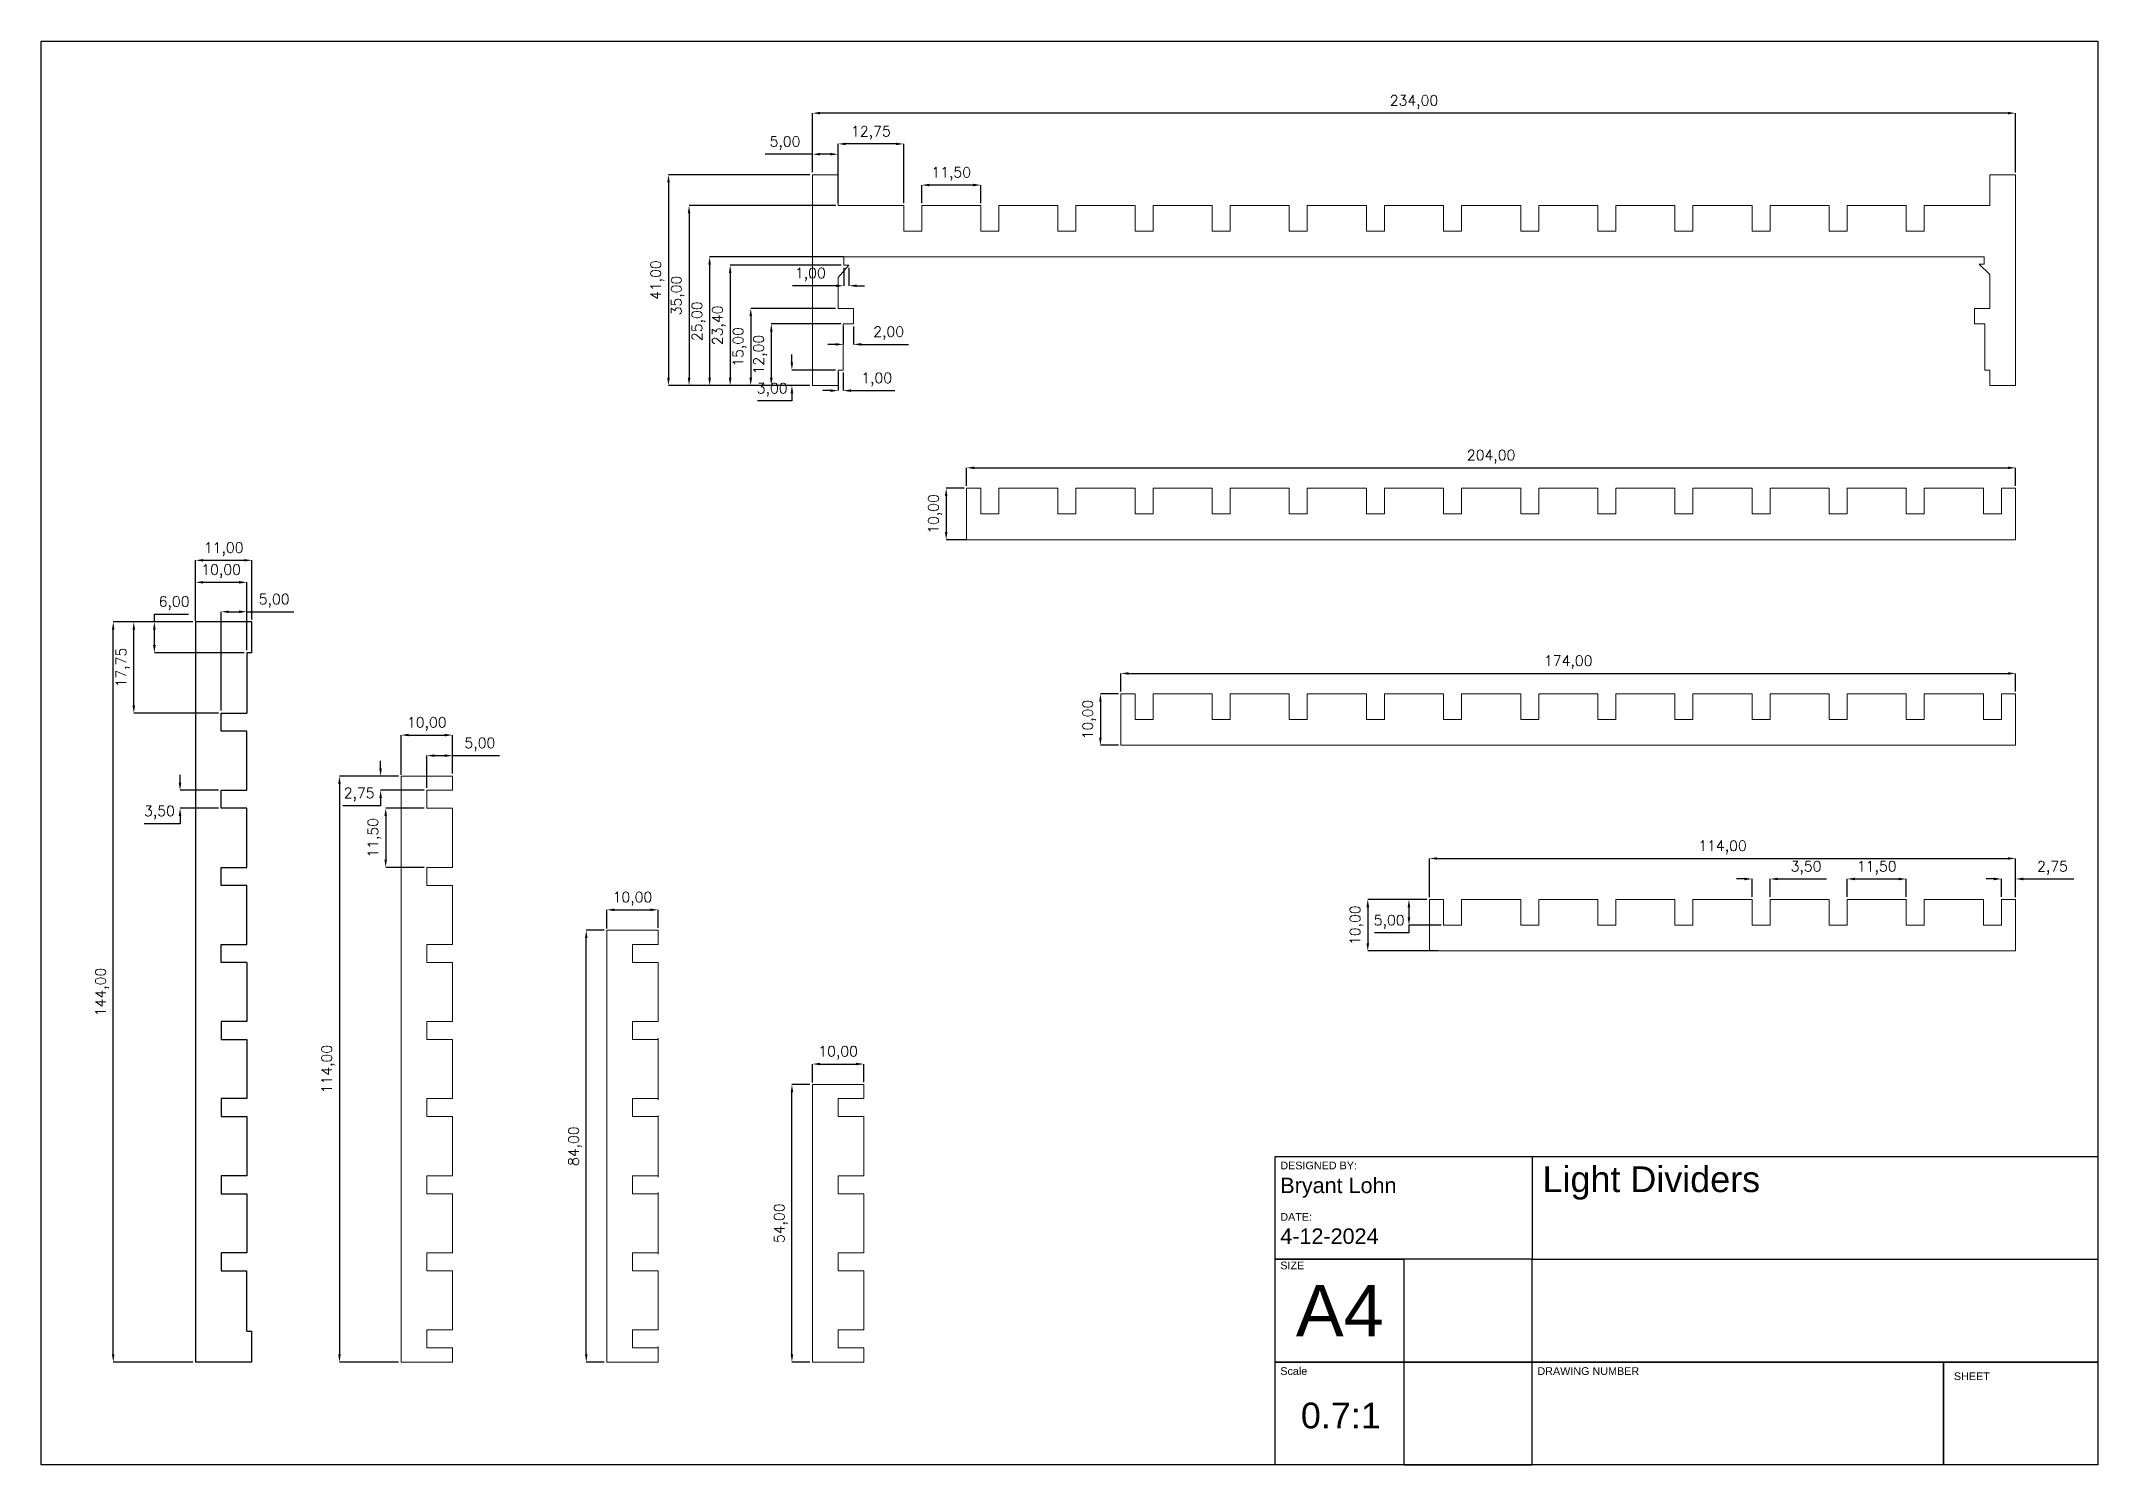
# Paper-space layout 'A3_Divider' of a CAD drawing. Header units: millimetres. Extents: x 10 to 410, y 10 to 287.
import ezdxf

# ---------------------------------------------------------------- set-up
doc = ezdxf.new("R2010")
doc.units = ezdxf.units.MM
doc.layers.add('DIMENSION', color=3, linetype='Continuous', lineweight=25)
doc.layers.add('Divider', color=1, linetype='Continuous')
doc.styles.get("Standard").update_dxf_attribs({"font": 'txt.shx'})
doc.dimstyles.get("Standard").update_dxf_attribs({"dimscale": 100, "dimtxt": 2, "dimasz": 1.5, "dimexe": 0, "dimexo": 0.5, "dimgap": 1, "dimtad": 1, "dimtoh": 1, "dimzin": 0, "dimtxsty": 'Standard', "dimcen": 1.5, "dimadec": 0, "dimazin": 0, "dimtfac": 1, "dimtdec": 4, "dimtofl": 0, "dimtmove": 0, "dimatfit": 3, "dimfxl": 1, "dimtolj": 1, "dimtzin": 0, "dimarcsym": 0})

psp = doc.layouts.new('A3_Divider')

# ---------------------------------------------------------------- texts
at = {"attachment_point": 1}
for s, insert, char_height, width in [('\\pxql;{\\H0.6x;\\fArial|b0|i0|c0|p34;DESIGNED BY:}', (251, 69), 2.5, 47), ('{\\H1.6667x;\\fArial|b0|i0|c0|p34;Light Dividers}', (302, 68.0801), 3, 107), ('{\\H1.2x;\\fArial|b0|i0|c0|p34;Bryant Lohn}', (251, 65.879), 2.5, 47), ('{\\H1.2x;\\fArial|b0|i0|c0|p34;4-12-2024}', (251, 56), 2.5, 38), ('{\\fArial|b0|i0|c0|p34;DATE:\\P}', (251, 59), 1.5, 11), ('{\\fArial|b0|i0|c0|p34;SIZE}', (251, 49.551), 1.5, 12), ('{\\fArial|b0|i0|c0|p34;A4}', (254.017, 45), 10, 16), ('{\\fArial|b0|i0|c0|p34;Scale}', (251, 29), 1.5, 21), ('{\\fArial|b0|i0|c0|p34;DRAWING NUMBER}', (301, 29), 1.5, 77), ('{\\fArial|b0|i0|c0|p34;SHEET}', (382, 28), 1.5, 25), ('{\\H2x;\\fArial|b0|i0|c0|p34;0.7:1}', (255, 22.105), 2.5, 23)]:
    psp.add_mtext(s, dxfattribs=dict(at, insert=insert, char_height=char_height, width=width))

# ---------------------------------------------------------------- blocks, each defined once
blk = doc.blocks.new('ff')
at = {"layer": 'Divider'}
for p, q in [((209.16, 115.22), (65.16, 115.22)), ((65.16, 104.22), (65.16, 115.22)), ((209.16, 104.22), (209.16, 115.22)), ((86.41, 110.22), (82.91, 110.22)), ((82.91, 110.22), (82.91, 105.22)), ((86.41, 105.22), (86.41, 110.22)), ((101.41, 110.22), (97.91, 110.22)), ((97.91, 110.22), (97.91, 105.22)), ((101.41, 105.22), (101.41, 110.22)), ((116.41, 110.22), (112.91, 110.22)), ((112.91, 110.22), (112.91, 105.22)), ((116.41, 105.22), (116.41, 110.22)), ((131.41, 110.22), (127.91, 110.22)), ((127.91, 110.22), (127.91, 105.22)), ((131.41, 105.22), (131.41, 110.22)), ((142.91, 105.22), (142.91, 110.22)), ((142.91, 110.22), (146.41, 110.22)), ((146.41, 110.22), (146.41, 105.22)), ((157.91, 105.22), (157.91, 110.22)), ((157.91, 110.22), (161.41, 110.22)), ((161.41, 110.22), (161.41, 105.22)), ((172.91, 105.22), (172.91, 110.22)), ((172.91, 110.22), (176.41, 110.22)), ((176.41, 110.22), (176.41, 105.22)), ((187.91, 105.22), (187.91, 110.22)), ((187.91, 110.22), (191.41, 110.22)), ((191.41, 110.22), (191.41, 105.22)), ((65.16, 104.22), (71.16, 104.22)), ((71.16, 105.22), (71.16, 104.22)), ((71.16, 105.22), (82.91, 105.22)), ((97.91, 105.22), (86.41, 105.22)), ((112.91, 105.22), (101.41, 105.22)), ((127.91, 105.22), (116.41, 105.22)), ((142.91, 105.22), (131.41, 105.22)), ((146.41, 105.22), (157.91, 105.22)), ((161.41, 105.22), (172.91, 105.22)), ((176.41, 105.22), (187.91, 105.22)), ((203.16, 105.22), (191.41, 105.22)), ((203.16, 104.22), (203.16, 105.22)), ((203.16, 104.22), (209.16, 104.22))]:
    blk.add_line(p, q, dxfattribs=at)
blk = doc.blocks.new('*D112')
at = {"layer": 'Defpoints', "color": 0}
for p in [(32.02, 174), (40.02, 174), (50, 168)]:
    blk.add_point(p, dxfattribs=at)
at = {"layer": 'DIMENSION', "color": 0, "lineweight": -2}
for p, q in [((32.02, 175.5), (38.69, 175.5)), ((32.02, 174), (32.02, 175.5)), ((39.52, 174), (32.02, 174)), ((32.02, 169.5), (32.02, 172.5)), ((49.5, 168), (32.02, 168))]:
    blk.add_line(p, q, dxfattribs=at)
at = {"layer": 'DIMENSION', "color": 0}
for points in [[(32.27, 172.5), (31.77, 172.5), (32.02, 174)], [(31.77, 169.5), (32.27, 169.5), (32.02, 168)]]:
    blk.add_solid(points, dxfattribs=at)
at = {"layer": 'DIMENSION', "color": 0, "insert": (35.86, 177.67), "char_height": 2, "attachment_point": 5}
blk.add_mtext('\\A1;6,00', dxfattribs=at)
blk = doc.blocks.new('*D117')
at = {"layer": 'Defpoints', "color": 0}
for p in [(28.02, 174), (40.02, 174), (45.01, 156.25)]:
    blk.add_point(p, dxfattribs=at)
at = {"layer": 'DIMENSION', "color": 0, "lineweight": -2}
for p, q in [((39.52, 174), (28.02, 174)), ((28.02, 157.75), (28.02, 172.5)), ((44.51, 156.25), (28.02, 156.25))]:
    blk.add_line(p, q, dxfattribs=at)
at = {"layer": 'DIMENSION', "color": 0}
for points in [[(28.27, 172.5), (27.77, 172.5), (28.02, 174)], [(27.77, 157.75), (28.27, 157.75), (28.02, 156.25)]]:
    blk.add_solid(points, dxfattribs=at)
at = {"layer": 'DIMENSION', "color": 0, "insert": (25.86, 165.12), "char_height": 2, "attachment_point": 5, "rotation": 90}
blk.add_mtext('\\A1;17,75', dxfattribs=at)
blk = doc.blocks.new('*D131')
at = {"layer": 'Defpoints', "color": 0}
for p in [(24.02, 174), (40.02, 174), (40.02, 30)]:
    blk.add_point(p, dxfattribs=at)
at = {"layer": 'DIMENSION', "color": 0, "lineweight": -2}
for p, q in [((39.52, 174), (24.02, 174)), ((24.02, 31.5), (24.02, 172.5)), ((39.52, 30), (24.02, 30))]:
    blk.add_line(p, q, dxfattribs=at)
at = {"layer": 'DIMENSION', "color": 0}
for points in [[(24.27, 172.5), (23.77, 172.5), (24.02, 174)], [(23.77, 31.5), (24.27, 31.5), (24.02, 30)]]:
    blk.add_solid(points, dxfattribs=at)
at = {"layer": 'DIMENSION', "color": 0, "insert": (21.86, 102), "char_height": 2, "attachment_point": 5, "rotation": 90}
blk.add_mtext('\\A1;144,00', dxfattribs=at)
blk = doc.blocks.new('*D132')
at = {"layer": 'Defpoints', "color": 0}
for p in [(45.01, 141.25), (37.01, 137.75), (45.01, 137.75)]:
    blk.add_point(p, dxfattribs=at)
at = {"layer": 'DIMENSION', "color": 0, "lineweight": -2}
for p, q in [((37.01, 142.75), (37.01, 144.25)), ((44.51, 141.25), (37.01, 141.25)), ((44.51, 137.75), (37.01, 137.75)), ((37.01, 136.25), (37.01, 134.75)), ((37.01, 134.75), (30.01, 134.75))]:
    blk.add_line(p, q, dxfattribs=at)
at = {"layer": 'DIMENSION', "color": 0}
for points in [[(36.76, 142.75), (37.26, 142.75), (37.01, 141.25)], [(37.26, 136.25), (36.76, 136.25), (37.01, 137.75)]]:
    blk.add_solid(points, dxfattribs=at)
at = {"layer": 'DIMENSION', "color": 0, "insert": (33.01, 136.92), "char_height": 2, "attachment_point": 5}
blk.add_mtext('\\A1;3,50', dxfattribs=at)
blk = doc.blocks.new('*D135')
at = {"layer": 'Defpoints', "color": 0}
for p in [(50, 175.98), (50, 167.98), (45, 156.24)]:
    blk.add_point(p, dxfattribs=at)
at = {"layer": 'DIMENSION', "color": 0, "lineweight": -2}
for p, q in [((45, 156.74), (45, 175.98)), ((46.5, 175.98), (48.5, 175.98)), ((50, 168.48), (50, 175.98)), ((50, 175.98), (59.17, 175.98))]:
    blk.add_line(p, q, dxfattribs=at)
at = {"layer": 'DIMENSION', "color": 0}
for points in [[(46.5, 176.23), (46.5, 175.73), (45, 175.98)], [(48.5, 175.73), (48.5, 176.23), (50, 175.98)]]:
    blk.add_solid(points, dxfattribs=at)
at = {"layer": 'DIMENSION', "color": 0, "insert": (55.33, 178.14), "char_height": 2, "attachment_point": 5}
blk.add_mtext('\\A1;5,00', dxfattribs=at)
blk = doc.blocks.new('*D136')
at = {"layer": 'Defpoints', "color": 0}
for p in [(50, 181.71), (40, 173.71), (50, 167.98)]:
    blk.add_point(p, dxfattribs=at)
at = {"layer": 'DIMENSION', "color": 0, "lineweight": -2}
for p, q in [((40, 174.21), (40, 181.71)), ((41.5, 181.71), (48.5, 181.71)), ((50, 168.48), (50, 181.71))]:
    blk.add_line(p, q, dxfattribs=at)
at = {"layer": 'DIMENSION', "color": 0}
for points in [[(41.5, 181.96), (41.5, 181.46), (40, 181.71)], [(48.5, 181.46), (48.5, 181.96), (50, 181.71)]]:
    blk.add_solid(points, dxfattribs=at)
at = {"layer": 'DIMENSION', "color": 0, "insert": (45, 183.88), "char_height": 2, "attachment_point": 5}
blk.add_mtext('\\A1;10,00', dxfattribs=at)
blk = doc.blocks.new('*D137')
at = {"layer": 'Defpoints', "color": 0}
for p in [(51, 185.99), (40, 173.71), (51, 173.99)]:
    blk.add_point(p, dxfattribs=at)
at = {"layer": 'DIMENSION', "color": 0, "lineweight": -2}
for p, q in [((40, 174.21), (40, 185.99)), ((41.5, 185.99), (49.5, 185.99)), ((51, 174.49), (51, 185.99))]:
    blk.add_line(p, q, dxfattribs=at)
at = {"layer": 'DIMENSION', "color": 0}
for points in [[(41.5, 186.24), (41.5, 185.74), (40, 185.99)], [(49.5, 185.74), (49.5, 186.24), (51, 185.99)]]:
    blk.add_solid(points, dxfattribs=at)
at = {"layer": 'DIMENSION', "color": 0, "insert": (45.5, 188.15), "char_height": 2, "attachment_point": 5}
blk.add_mtext('\\A1;11,00', dxfattribs=at)
blk = doc.blocks.new('*D138')
at = {"layer": 'Defpoints', "color": 0}
for p in [(80.02, 144), (76.02, 141.25), (85.01, 141.25)]:
    blk.add_point(p, dxfattribs=at)
at = {"layer": 'DIMENSION', "color": 0, "lineweight": -2}
for p, q in [((76.02, 145.5), (76.02, 147)), ((79.52, 144), (76.02, 144)), ((84.51, 141.25), (76.02, 141.25)), ((76.02, 138.25), (68.69, 138.25)), ((76.02, 139.75), (76.02, 138.25))]:
    blk.add_line(p, q, dxfattribs=at)
at = {"layer": 'DIMENSION', "color": 0}
for points in [[(75.77, 145.5), (76.27, 145.5), (76.02, 144)], [(76.27, 139.75), (75.77, 139.75), (76.02, 141.25)]]:
    blk.add_solid(points, dxfattribs=at)
at = {"layer": 'DIMENSION', "color": 0, "insert": (71.85, 140.42), "char_height": 2, "attachment_point": 5}
blk.add_mtext('\\A1;2,75', dxfattribs=at)
blk = doc.blocks.new('*D139')
at = {"layer": 'Defpoints', "color": 0}
for p in [(85.01, 137.75), (77.01, 126.25), (85.01, 126.25)]:
    blk.add_point(p, dxfattribs=at)
at = {"layer": 'DIMENSION', "color": 0, "lineweight": -2}
for p, q in [((84.51, 137.75), (77.01, 137.75)), ((77.01, 136.25), (77.01, 127.75)), ((84.51, 126.25), (77.01, 126.25))]:
    blk.add_line(p, q, dxfattribs=at)
at = {"layer": 'DIMENSION', "color": 0}
for points in [[(77.26, 136.25), (76.76, 136.25), (77.01, 137.75)], [(76.76, 127.75), (77.26, 127.75), (77.01, 126.25)]]:
    blk.add_solid(points, dxfattribs=at)
at = {"layer": 'DIMENSION', "color": 0, "insert": (74.84, 132), "char_height": 2, "attachment_point": 5, "rotation": 90}
blk.add_mtext('\\A1;11,50', dxfattribs=at)
blk = doc.blocks.new('*D142')
at = {"layer": 'Defpoints', "color": 0}
for p in [(80.02, 144), (68.02, 30), (80.02, 30)]:
    blk.add_point(p, dxfattribs=at)
at = {"layer": 'DIMENSION', "color": 0, "lineweight": -2}
for p, q in [((79.52, 144), (68.02, 144)), ((68.02, 142.5), (68.02, 31.5)), ((79.52, 30), (68.02, 30))]:
    blk.add_line(p, q, dxfattribs=at)
at = {"layer": 'DIMENSION', "color": 0}
for points in [[(68.27, 142.5), (67.77, 142.5), (68.02, 144)], [(67.77, 31.5), (68.27, 31.5), (68.02, 30)]]:
    blk.add_solid(points, dxfattribs=at)
at = {"layer": 'DIMENSION', "color": 0, "insert": (65.85, 87), "char_height": 2, "attachment_point": 5, "rotation": 90}
blk.add_mtext('\\A1;114,00', dxfattribs=at)
blk = doc.blocks.new('*D143')
at = {"layer": 'Defpoints', "color": 0}
for p in [(90, 151.99), (80, 143.77), (90, 143.99)]:
    blk.add_point(p, dxfattribs=at)
at = {"layer": 'DIMENSION', "color": 0, "lineweight": -2}
for p, q in [((80, 144.27), (80, 151.99)), ((81.5, 151.99), (88.5, 151.99)), ((90, 144.49), (90, 151.99))]:
    blk.add_line(p, q, dxfattribs=at)
at = {"layer": 'DIMENSION', "color": 0}
for points in [[(81.5, 152.24), (81.5, 151.74), (80, 151.99)], [(88.5, 151.74), (88.5, 152.24), (90, 151.99)]]:
    blk.add_solid(points, dxfattribs=at)
at = {"layer": 'DIMENSION', "color": 0, "insert": (85, 154.16), "char_height": 2, "attachment_point": 5}
blk.add_mtext('\\A1;10,00', dxfattribs=at)
blk = doc.blocks.new('*D146')
at = {"layer": 'Defpoints', "color": 0}
for p in [(90, 147.99), (85, 141.24), (90, 143.99)]:
    blk.add_point(p, dxfattribs=at)
at = {"layer": 'DIMENSION', "color": 0, "lineweight": -2}
for p, q in [((85, 141.74), (85, 147.99)), ((86.5, 147.99), (88.5, 147.99)), ((90, 144.49), (90, 147.99)), ((90, 147.99), (99.17, 147.99))]:
    blk.add_line(p, q, dxfattribs=at)
at = {"layer": 'DIMENSION', "color": 0}
for points in [[(86.5, 148.24), (86.5, 147.74), (85, 147.99)], [(88.5, 147.74), (88.5, 148.24), (90, 147.99)]]:
    blk.add_solid(points, dxfattribs=at)
at = {"layer": 'DIMENSION', "color": 0, "insert": (95.33, 150.16), "char_height": 2, "attachment_point": 5}
blk.add_mtext('\\A1;5,00', dxfattribs=at)
blk = doc.blocks.new('*D162')
at = {"layer": 'Defpoints', "color": 0}
for p in [(116.02, 114), (120.02, 114), (120.02, 30)]:
    blk.add_point(p, dxfattribs=at)
at = {"layer": 'DIMENSION', "color": 0, "lineweight": -2}
for p, q in [((119.52, 114), (116.02, 114)), ((116.02, 31.5), (116.02, 112.5)), ((119.52, 30), (116.02, 30))]:
    blk.add_line(p, q, dxfattribs=at)
at = {"layer": 'DIMENSION', "color": 0}
for points in [[(116.27, 112.5), (115.77, 112.5), (116.02, 114)], [(115.77, 31.5), (116.27, 31.5), (116.02, 30)]]:
    blk.add_solid(points, dxfattribs=at)
at = {"layer": 'DIMENSION', "color": 0, "insert": (113.85, 72), "char_height": 2, "attachment_point": 5, "rotation": 90}
blk.add_mtext('\\A1;84,00', dxfattribs=at)
blk = doc.blocks.new('*D163')
at = {"layer": 'Defpoints', "color": 0}
for p in [(130, 117.99), (120, 113.83), (130, 113.99)]:
    blk.add_point(p, dxfattribs=at)
at = {"layer": 'DIMENSION', "color": 0, "lineweight": -2}
for p, q in [((120, 114.33), (120, 117.99)), ((121.5, 117.99), (128.5, 117.99)), ((130, 114.49), (130, 117.99))]:
    blk.add_line(p, q, dxfattribs=at)
at = {"layer": 'DIMENSION', "color": 0}
for points in [[(121.5, 118.24), (121.5, 117.74), (120, 117.99)], [(128.5, 117.74), (128.5, 118.24), (130, 117.99)]]:
    blk.add_solid(points, dxfattribs=at)
at = {"layer": 'DIMENSION', "color": 0, "insert": (125, 120.16), "char_height": 2, "attachment_point": 5}
blk.add_mtext('\\A1;10,00', dxfattribs=at)
blk = doc.blocks.new('*D164')
at = {"layer": 'Defpoints', "color": 0}
for p in [(156.02, 84), (160.02, 84), (160.02, 30)]:
    blk.add_point(p, dxfattribs=at)
at = {"layer": 'DIMENSION', "color": 0, "lineweight": -2}
for p, q in [((159.52, 84), (156.02, 84)), ((156.02, 31.5), (156.02, 82.5)), ((159.52, 30), (156.02, 30))]:
    blk.add_line(p, q, dxfattribs=at)
at = {"layer": 'DIMENSION', "color": 0}
for points in [[(156.27, 82.5), (155.77, 82.5), (156.02, 84)], [(155.77, 31.5), (156.27, 31.5), (156.02, 30)]]:
    blk.add_solid(points, dxfattribs=at)
at = {"layer": 'DIMENSION', "color": 0, "insert": (153.85, 57), "char_height": 2, "attachment_point": 5, "rotation": 90}
blk.add_mtext('\\A1;54,00', dxfattribs=at)
blk = doc.blocks.new('*D167')
at = {"layer": 'Defpoints', "color": 0}
for p in [(170, 87.99), (160, 83.89), (170, 83.99)]:
    blk.add_point(p, dxfattribs=at)
at = {"layer": 'DIMENSION', "color": 0, "lineweight": -2}
for p, q in [((160, 84.39), (160, 87.99)), ((161.5, 87.99), (168.5, 87.99)), ((170, 84.49), (170, 87.99))]:
    blk.add_line(p, q, dxfattribs=at)
at = {"layer": 'DIMENSION', "color": 0}
for points in [[(161.5, 88.24), (161.5, 87.74), (160, 87.99)], [(168.5, 87.74), (168.5, 88.24), (170, 87.99)]]:
    blk.add_solid(points, dxfattribs=at)
at = {"layer": 'DIMENSION', "color": 0, "insert": (165, 90.16), "char_height": 2, "attachment_point": 5}
blk.add_mtext('\\A1;10,00', dxfattribs=at)
blk = doc.blocks.new('*D168')
at = {"layer": 'Defpoints', "color": 0}
for p in [(394, 123.99), (391.25, 119.99), (394, 119.98)]:
    blk.add_point(p, dxfattribs=at)
at = {"layer": 'DIMENSION', "color": 0, "lineweight": -2}
for p, q in [((389.75, 123.99), (388.25, 123.99)), ((391.25, 120.49), (391.25, 123.99)), ((394, 120.48), (394, 123.99)), ((395.5, 123.99), (405.33, 123.99))]:
    blk.add_line(p, q, dxfattribs=at)
at = {"layer": 'DIMENSION', "color": 0}
for points in [[(389.75, 123.74), (389.75, 124.24), (391.25, 123.99)], [(395.5, 124.24), (395.5, 123.74), (394, 123.99)]]:
    blk.add_solid(points, dxfattribs=at)
at = {"layer": 'DIMENSION', "color": 0, "insert": (401.17, 126.16), "char_height": 2, "attachment_point": 5}
blk.add_mtext('\\A1;2,75', dxfattribs=at)
blk = doc.blocks.new('*D169')
at = {"layer": 'Defpoints', "color": 0}
for p in [(372.75, 123.99), (361.25, 119.99), (372.75, 119.99)]:
    blk.add_point(p, dxfattribs=at)
at = {"layer": 'DIMENSION', "color": 0, "lineweight": -2}
for p, q in [((361.25, 120.49), (361.25, 123.99)), ((362.75, 123.99), (371.25, 123.99)), ((372.75, 120.49), (372.75, 123.99))]:
    blk.add_line(p, q, dxfattribs=at)
at = {"layer": 'DIMENSION', "color": 0}
for points in [[(362.75, 124.24), (362.75, 123.74), (361.25, 123.99)], [(371.25, 123.74), (371.25, 124.24), (372.75, 123.99)]]:
    blk.add_solid(points, dxfattribs=at)
at = {"layer": 'DIMENSION', "color": 0, "insert": (367, 126.16), "char_height": 2, "attachment_point": 5}
blk.add_mtext('\\A1;11,50', dxfattribs=at)
blk = doc.blocks.new('*D170')
at = {"layer": 'Defpoints', "color": 0}
for p in [(346.25, 123.99), (342.75, 119.99), (346.25, 119.99)]:
    blk.add_point(p, dxfattribs=at)
at = {"layer": 'DIMENSION', "color": 0, "lineweight": -2}
for p, q in [((341.25, 123.99), (339.75, 123.99)), ((342.75, 120.49), (342.75, 123.99)), ((346.25, 120.49), (346.25, 123.99)), ((347.75, 123.99), (357.25, 123.99))]:
    blk.add_line(p, q, dxfattribs=at)
at = {"layer": 'DIMENSION', "color": 0}
for points in [[(341.25, 123.74), (341.25, 124.24), (342.75, 123.99)], [(347.75, 124.24), (347.75, 123.74), (346.25, 123.99)]]:
    blk.add_solid(points, dxfattribs=at)
at = {"layer": 'DIMENSION', "color": 0, "insert": (353.25, 126.16), "char_height": 2, "attachment_point": 5}
blk.add_mtext('\\A1;3,50', dxfattribs=at)
blk = doc.blocks.new('*D179')
at = {"layer": 'Defpoints', "color": 0}
for p in [(394, 127.98), (280, 119.98), (394, 119.98)]:
    blk.add_point(p, dxfattribs=at)
at = {"layer": 'DIMENSION', "color": 0, "lineweight": -2}
for p, q in [((280, 120.48), (280, 127.98)), ((281.5, 127.98), (392.5, 127.98)), ((394, 120.48), (394, 127.98))]:
    blk.add_line(p, q, dxfattribs=at)
at = {"layer": 'DIMENSION', "color": 0}
for points in [[(281.5, 128.23), (281.5, 127.73), (280, 127.98)], [(392.5, 127.73), (392.5, 128.23), (394, 127.98)]]:
    blk.add_solid(points, dxfattribs=at)
at = {"layer": 'DIMENSION', "color": 0, "insert": (337, 130.15), "char_height": 2, "attachment_point": 5}
blk.add_mtext('\\A1;114,00', dxfattribs=at)
blk = doc.blocks.new('*D180')
at = {"layer": 'Defpoints', "color": 0}
for p in [(280.01, 120), (276.01, 115), (282.76, 115)]:
    blk.add_point(p, dxfattribs=at)
at = {"layer": 'DIMENSION', "color": 0, "lineweight": -2}
for p, q in [((279.51, 120), (276.01, 120)), ((276.01, 118.5), (276.01, 116.5)), ((276.01, 113.5), (269.34, 113.5)), ((282.26, 115), (276.01, 115)), ((276.01, 115), (276.01, 113.5))]:
    blk.add_line(p, q, dxfattribs=at)
at = {"layer": 'DIMENSION', "color": 0}
for points in [[(276.26, 118.5), (275.76, 118.5), (276.01, 120)], [(275.76, 116.5), (276.26, 116.5), (276.01, 115)]]:
    blk.add_solid(points, dxfattribs=at)
at = {"layer": 'DIMENSION', "color": 0, "insert": (272.17, 115.67), "char_height": 2, "attachment_point": 5}
blk.add_mtext('\\A1;5,00', dxfattribs=at)
blk = doc.blocks.new('*D183')
at = {"layer": 'Defpoints', "color": 0}
for p in [(280.01, 120), (268.01, 110), (282.22, 110)]:
    blk.add_point(p, dxfattribs=at)
at = {"layer": 'DIMENSION', "color": 0, "lineweight": -2}
for p, q in [((279.51, 120), (268.01, 120)), ((268.01, 118.5), (268.01, 111.5)), ((281.72, 110), (268.01, 110))]:
    blk.add_line(p, q, dxfattribs=at)
at = {"layer": 'DIMENSION', "color": 0}
for points in [[(268.26, 118.5), (267.76, 118.5), (268.01, 120)], [(267.76, 111.5), (268.26, 111.5), (268.01, 110)]]:
    blk.add_solid(points, dxfattribs=at)
at = {"layer": 'DIMENSION', "color": 0, "insert": (265.84, 115), "char_height": 2, "attachment_point": 5, "rotation": 90}
blk.add_mtext('\\A1;10,00', dxfattribs=at)
blk = doc.blocks.new('*D190')
at = {"layer": 'Defpoints', "color": 0}
for p in [(394, 163.98), (220, 159.98), (394, 159.98)]:
    blk.add_point(p, dxfattribs=at)
at = {"layer": 'DIMENSION', "color": 0, "lineweight": -2}
for p, q in [((220, 160.48), (220, 163.98)), ((221.5, 163.98), (392.5, 163.98)), ((394, 160.48), (394, 163.98))]:
    blk.add_line(p, q, dxfattribs=at)
at = {"layer": 'DIMENSION', "color": 0}
for points in [[(221.5, 164.23), (221.5, 163.73), (220, 163.98)], [(392.5, 163.73), (392.5, 164.23), (394, 163.98)]]:
    blk.add_solid(points, dxfattribs=at)
at = {"layer": 'DIMENSION', "color": 0, "insert": (307, 166.15), "char_height": 2, "attachment_point": 5}
blk.add_mtext('\\A1;174,00', dxfattribs=at)
blk = doc.blocks.new('*D193')
at = {"layer": 'Defpoints', "color": 0}
for p in [(220.01, 160), (216.01, 150), (220.06, 150)]:
    blk.add_point(p, dxfattribs=at)
at = {"layer": 'DIMENSION', "color": 0, "lineweight": -2}
for p, q in [((219.51, 160), (216.01, 160)), ((216.01, 158.5), (216.01, 151.5)), ((219.56, 150), (216.01, 150))]:
    blk.add_line(p, q, dxfattribs=at)
at = {"layer": 'DIMENSION', "color": 0}
for points in [[(216.26, 158.5), (215.76, 158.5), (216.01, 160)], [(215.76, 151.5), (216.26, 151.5), (216.01, 150)]]:
    blk.add_solid(points, dxfattribs=at)
at = {"layer": 'DIMENSION', "color": 0, "insert": (213.84, 155), "char_height": 2, "attachment_point": 5, "rotation": 90}
blk.add_mtext('\\A1;10,00', dxfattribs=at)
blk = doc.blocks.new('*D202')
at = {"layer": 'Defpoints', "color": 0}
for p in [(394, 203.98), (190, 199.98), (394, 199.98)]:
    blk.add_point(p, dxfattribs=at)
at = {"layer": 'DIMENSION', "color": 0, "lineweight": -2}
for p, q in [((190, 200.48), (190, 203.98)), ((191.5, 203.98), (392.5, 203.98)), ((394, 200.48), (394, 203.98))]:
    blk.add_line(p, q, dxfattribs=at)
at = {"layer": 'DIMENSION', "color": 0}
for points in [[(191.5, 204.23), (191.5, 203.73), (190, 203.98)], [(392.5, 203.73), (392.5, 204.23), (394, 203.98)]]:
    blk.add_solid(points, dxfattribs=at)
at = {"layer": 'DIMENSION', "color": 0, "insert": (292, 206.15), "char_height": 2, "attachment_point": 5}
blk.add_mtext('\\A1;204,00', dxfattribs=at)
blk = doc.blocks.new('*D203')
at = {"layer": 'Defpoints', "color": 0}
for p in [(190.01, 200), (186.01, 190), (190.41, 190)]:
    blk.add_point(p, dxfattribs=at)
at = {"layer": 'DIMENSION', "color": 0, "lineweight": -2}
for p, q in [((189.51, 200), (186.01, 200)), ((186.01, 198.5), (186.01, 191.5)), ((189.91, 190), (186.01, 190))]:
    blk.add_line(p, q, dxfattribs=at)
at = {"layer": 'DIMENSION', "color": 0}
for points in [[(186.26, 198.5), (185.76, 198.5), (186.01, 200)], [(185.76, 191.5), (186.26, 191.5), (186.01, 190)]]:
    blk.add_solid(points, dxfattribs=at)
at = {"layer": 'DIMENSION', "color": 0, "insert": (183.84, 195), "char_height": 2, "attachment_point": 5, "rotation": 90}
blk.add_mtext('\\A1;10,00', dxfattribs=at)
blk = doc.blocks.new('*D245')
at = {"layer": 'Defpoints', "color": 0}
for p in [(156.01, 220), (160.01, 220), (165, 223)]:
    blk.add_point(p, dxfattribs=at)
at = {"layer": 'DIMENSION', "color": 0, "lineweight": -2}
for p, q in [((156.01, 224.5), (156.01, 226)), ((164.5, 223), (156.01, 223)), ((159.51, 220), (156.01, 220)), ((156.01, 217), (149.34, 217)), ((156.01, 218.5), (156.01, 217))]:
    blk.add_line(p, q, dxfattribs=at)
at = {"layer": 'DIMENSION', "color": 0}
for points in [[(155.76, 224.5), (156.26, 224.5), (156.01, 223)], [(156.26, 218.5), (155.76, 218.5), (156.01, 220)]]:
    blk.add_solid(points, dxfattribs=at)
at = {"layer": 'DIMENSION', "color": 0, "insert": (152.18, 219.17), "char_height": 2, "attachment_point": 5}
blk.add_mtext('\\A1;3,00', dxfattribs=at)
blk = doc.blocks.new('*D246')
at = {"layer": 'Defpoints', "color": 0}
for p in [(166, 232), (152.01, 220), (160.01, 220)]:
    blk.add_point(p, dxfattribs=at)
at = {"layer": 'DIMENSION', "color": 0, "lineweight": -2}
for p, q in [((165.5, 232), (152.01, 232)), ((152.01, 230.5), (152.01, 221.5)), ((159.51, 220), (152.01, 220))]:
    blk.add_line(p, q, dxfattribs=at)
at = {"layer": 'DIMENSION', "color": 0}
for points in [[(152.26, 230.5), (151.76, 230.5), (152.01, 232)], [(151.76, 221.5), (152.26, 221.5), (152.01, 220)]]:
    blk.add_solid(points, dxfattribs=at)
at = {"layer": 'DIMENSION', "color": 0, "insert": (149.84, 226), "char_height": 2, "attachment_point": 5, "rotation": 90}
blk.add_mtext('\\A1;12,00', dxfattribs=at)
blk = doc.blocks.new('*D251')
at = {"layer": 'Defpoints', "color": 0}
for p in [(165.01, 235), (148.01, 220), (160.01, 220)]:
    blk.add_point(p, dxfattribs=at)
at = {"layer": 'DIMENSION', "color": 0, "lineweight": -2}
for p, q in [((164.51, 235), (148.01, 235)), ((148.01, 233.5), (148.01, 221.5)), ((159.51, 220), (148.01, 220))]:
    blk.add_line(p, q, dxfattribs=at)
at = {"layer": 'DIMENSION', "color": 0}
for points in [[(148.26, 233.5), (147.76, 233.5), (148.01, 235)], [(147.76, 221.5), (148.26, 221.5), (148.01, 220)]]:
    blk.add_solid(points, dxfattribs=at)
at = {"layer": 'DIMENSION', "color": 0, "insert": (145.84, 227.5), "char_height": 2, "attachment_point": 5, "rotation": 90}
blk.add_mtext('\\A1;15,00', dxfattribs=at)
blk = doc.blocks.new('*D258')
at = {"layer": 'Defpoints', "color": 0}
for p in [(166.1, 243.4), (144.01, 220), (160.01, 220)]:
    blk.add_point(p, dxfattribs=at)
at = {"layer": 'DIMENSION', "color": 0, "lineweight": -2}
for p, q in [((165.6, 243.4), (144.01, 243.4)), ((144.01, 241.9), (144.01, 221.5)), ((159.51, 220), (144.01, 220))]:
    blk.add_line(p, q, dxfattribs=at)
at = {"layer": 'DIMENSION', "color": 0}
for points in [[(144.26, 241.9), (143.76, 241.9), (144.01, 243.4)], [(143.76, 221.5), (144.26, 221.5), (144.01, 220)]]:
    blk.add_solid(points, dxfattribs=at)
at = {"layer": 'DIMENSION', "color": 0, "insert": (141.84, 231.7), "char_height": 2, "attachment_point": 5, "rotation": 90}
blk.add_mtext('\\A1;23,40', dxfattribs=at)
blk = doc.blocks.new('*D265')
at = {"layer": 'Defpoints', "color": 0}
for p in [(166.54, 245), (140.01, 220), (160.01, 220)]:
    blk.add_point(p, dxfattribs=at)
at = {"layer": 'DIMENSION', "color": 0, "lineweight": -2}
for p, q in [((166.04, 245), (140.01, 245)), ((140.01, 243.5), (140.01, 221.5)), ((159.51, 220), (140.01, 220))]:
    blk.add_line(p, q, dxfattribs=at)
at = {"layer": 'DIMENSION', "color": 0}
for points in [[(140.26, 243.5), (139.76, 243.5), (140.01, 245)], [(139.76, 221.5), (140.26, 221.5), (140.01, 220)]]:
    blk.add_solid(points, dxfattribs=at)
at = {"layer": 'DIMENSION', "color": 0, "insert": (137.84, 232.5), "char_height": 2, "attachment_point": 5, "rotation": 90}
blk.add_mtext('\\A1;25,00', dxfattribs=at)
blk = doc.blocks.new('*D273')
at = {"layer": 'Defpoints', "color": 0}
for p in [(165.03, 255), (160.01, 220), (136.01, 220)]:
    blk.add_point(p, dxfattribs=at)
at = {"layer": 'DIMENSION', "color": 0, "lineweight": -2}
for p, q in [((164.53, 255), (136.01, 255)), ((136.01, 253.5), (136.01, 221.5)), ((159.51, 220), (136.01, 220))]:
    blk.add_line(p, q, dxfattribs=at)
at = {"layer": 'DIMENSION', "color": 0}
for points in [[(136.26, 253.5), (135.76, 253.5), (136.01, 255)], [(135.76, 221.5), (136.26, 221.5), (136.01, 220)]]:
    blk.add_solid(points, dxfattribs=at)
at = {"layer": 'DIMENSION', "color": 0, "insert": (133.84, 237.5), "char_height": 2, "attachment_point": 5, "rotation": 90}
blk.add_mtext('\\A1;35,00', dxfattribs=at)
blk = doc.blocks.new('*D274')
at = {"layer": 'Defpoints', "color": 0}
for p in [(160.01, 261), (132.01, 220), (160.01, 220)]:
    blk.add_point(p, dxfattribs=at)
at = {"layer": 'DIMENSION', "color": 0, "lineweight": -2}
for p, q in [((159.51, 261), (132.01, 261)), ((132.01, 259.5), (132.01, 221.5)), ((159.51, 220), (132.01, 220))]:
    blk.add_line(p, q, dxfattribs=at)
at = {"layer": 'DIMENSION', "color": 0}
for points in [[(132.26, 259.5), (131.76, 259.5), (132.01, 261)], [(131.76, 221.5), (132.26, 221.5), (132.01, 220)]]:
    blk.add_solid(points, dxfattribs=at)
at = {"layer": 'DIMENSION', "color": 0, "insert": (129.84, 240.5), "char_height": 2, "attachment_point": 5, "rotation": 90}
blk.add_mtext('\\A1;41,00', dxfattribs=at)
blk = doc.blocks.new('*D277')
at = {"layer": 'Defpoints', "color": 0}
for p in [(160, 265), (160, 261), (165, 261)]:
    blk.add_point(p, dxfattribs=at)
at = {"layer": 'DIMENSION', "color": 0, "lineweight": -2}
for p, q in [((160, 265), (150.83, 265)), ((160, 261.5), (160, 265)), ((163.5, 265), (161.5, 265)), ((165, 261.5), (165, 265))]:
    blk.add_line(p, q, dxfattribs=at)
at = {"layer": 'DIMENSION', "color": 0}
for points in [[(161.5, 265.25), (161.5, 264.75), (160, 265)], [(163.5, 264.75), (163.5, 265.25), (165, 265)]]:
    blk.add_solid(points, dxfattribs=at)
at = {"layer": 'DIMENSION', "color": 0, "insert": (154.67, 267.17), "char_height": 2, "attachment_point": 5}
blk.add_mtext('\\A1;5,00', dxfattribs=at)
blk = doc.blocks.new('*D281')
at = {"layer": 'Defpoints', "color": 0}
for p in [(165, 223), (166, 223), (166, 219)]:
    blk.add_point(p, dxfattribs=at)
at = {"layer": 'DIMENSION', "color": 0, "lineweight": -2}
for p, q in [((165, 222.5), (165, 219)), ((166, 222.5), (166, 219)), ((163.5, 219), (162, 219)), ((167.5, 219), (176, 219))]:
    blk.add_line(p, q, dxfattribs=at)
at = {"layer": 'DIMENSION', "color": 0}
for points in [[(163.5, 218.75), (163.5, 219.25), (165, 219)], [(167.5, 219.25), (167.5, 218.75), (166, 219)]]:
    blk.add_solid(points, dxfattribs=at)
at = {"layer": 'DIMENSION', "color": 0, "insert": (172.5, 221.17), "char_height": 2, "attachment_point": 5}
blk.add_mtext('\\A1;1,00', dxfattribs=at)
blk = doc.blocks.new('*D282')
at = {"layer": 'Defpoints', "color": 0}
for p in [(166, 232), (168, 232), (168, 228)]:
    blk.add_point(p, dxfattribs=at)
at = {"layer": 'DIMENSION', "color": 0, "lineweight": -2}
for p, q in [((166, 231.5), (166, 228)), ((168, 231.5), (168, 228)), ((164.5, 228), (163, 228)), ((169.5, 228), (178.67, 228))]:
    blk.add_line(p, q, dxfattribs=at)
at = {"layer": 'DIMENSION', "color": 0}
for points in [[(164.5, 227.75), (164.5, 228.25), (166, 228)], [(169.5, 228.25), (169.5, 227.75), (168, 228)]]:
    blk.add_solid(points, dxfattribs=at)
at = {"layer": 'DIMENSION', "color": 0, "insert": (174.83, 230.17), "char_height": 2, "attachment_point": 5}
blk.add_mtext('\\A1;2,00', dxfattribs=at)
blk = doc.blocks.new('*D286')
at = {"layer": 'Defpoints', "color": 0}
for p in [(166.1, 243.4), (167.1, 243.4), (166.1, 239.4)]:
    blk.add_point(p, dxfattribs=at)
at = {"layer": 'DIMENSION', "color": 0, "lineweight": -2}
for p, q in [((166.1, 242.9), (166.1, 239.4)), ((167.1, 242.9), (167.1, 239.4)), ((164.6, 239.4), (156.1, 239.4)), ((168.6, 239.4), (170.1, 239.4))]:
    blk.add_line(p, q, dxfattribs=at)
at = {"layer": 'DIMENSION', "color": 0}
for points in [[(164.6, 239.15), (164.6, 239.65), (166.1, 239.4)], [(168.6, 239.65), (168.6, 239.15), (167.1, 239.4)]]:
    blk.add_solid(points, dxfattribs=at)
at = {"layer": 'DIMENSION', "color": 0, "insert": (159.6, 241.57), "char_height": 2, "attachment_point": 5}
blk.add_mtext('\\A1;1,00', dxfattribs=at)
blk = doc.blocks.new('*D287')
at = {"layer": 'Defpoints', "color": 0}
for p in [(165, 267), (165, 255), (177.75, 255)]:
    blk.add_point(p, dxfattribs=at)
at = {"layer": 'DIMENSION', "color": 0, "lineweight": -2}
for p, q in [((165, 255.5), (165, 267)), ((176.25, 267), (166.5, 267)), ((177.75, 255.5), (177.75, 267))]:
    blk.add_line(p, q, dxfattribs=at)
at = {"layer": 'DIMENSION', "color": 0}
for points in [[(166.5, 267.25), (166.5, 266.75), (165, 267)], [(176.25, 266.75), (176.25, 267.25), (177.75, 267)]]:
    blk.add_solid(points, dxfattribs=at)
at = {"layer": 'DIMENSION', "color": 0, "insert": (171.38, 269.17), "char_height": 2, "attachment_point": 5}
blk.add_mtext('\\A1;12,75', dxfattribs=at)
blk = doc.blocks.new('*D288')
at = {"layer": 'Defpoints', "color": 0}
for p in [(181.25, 259), (181.25, 255), (192.75, 255)]:
    blk.add_point(p, dxfattribs=at)
at = {"layer": 'DIMENSION', "color": 0, "lineweight": -2}
for p, q in [((181.25, 255.5), (181.25, 259)), ((191.25, 259), (182.75, 259)), ((192.75, 255.5), (192.75, 259))]:
    blk.add_line(p, q, dxfattribs=at)
at = {"layer": 'DIMENSION', "color": 0}
for points in [[(182.75, 259.25), (182.75, 258.75), (181.25, 259)], [(191.25, 258.75), (191.25, 259.25), (192.75, 259)]]:
    blk.add_solid(points, dxfattribs=at)
at = {"layer": 'DIMENSION', "color": 0, "insert": (187, 261.17), "char_height": 2, "attachment_point": 5}
blk.add_mtext('\\A1;11,50', dxfattribs=at)
blk = doc.blocks.new('*D292')
at = {"layer": 'Defpoints', "color": 0}
for p in [(160, 272.99), (160, 260.99), (394, 260.97)]:
    blk.add_point(p, dxfattribs=at)
at = {"layer": 'DIMENSION', "color": 0, "lineweight": -2}
for p, q in [((160, 261.49), (160, 272.99)), ((392.5, 272.99), (161.5, 272.99)), ((394, 261.47), (394, 272.99))]:
    blk.add_line(p, q, dxfattribs=at)
at = {"layer": 'DIMENSION', "color": 0}
for points in [[(161.5, 273.24), (161.5, 272.74), (160, 272.99)], [(392.5, 272.74), (392.5, 273.24), (394, 272.99)]]:
    blk.add_solid(points, dxfattribs=at)
at = {"layer": 'DIMENSION', "color": 0, "insert": (277, 275.15), "char_height": 2, "attachment_point": 5}
blk.add_mtext('\\A1;234,00', dxfattribs=at)

# ---------------------------------------------------------------- dimensions: what is measured, and where the dimension line sits
at = {"layer": 'DIMENSION'}
for base, p1, p2, angle, picture, middle in [((160, 272.988), (394, 260.966), (160, 260.988), 180, '*D292', (277, 275.1547)), ((132.01, 220), (160.01, 261), (160.01, 220), 90, '*D274', (129.8433, 240.5)), ((136.01, 220), (165.0255, 255), (160.01, 220), 90, '*D273', (133.8433, 237.5)), ((140.01, 220), (166.5436, 245), (160.01, 220), 270, '*D265', (137.8433, 232.5)), ((144.01, 220), (166.102, 243.4), (160.01, 220), 90, '*D258', (141.8433, 231.7)), ((148.01, 220), (165.006, 235), (160.01, 220), 90, '*D251', (145.8433, 227.5)), ((152.01, 220), (166.004, 232), (160.01, 220), 270, '*D246', (149.8433, 226)), ((156.01, 220), (165.002, 223), (160.01, 220), 270, '*D245', (152.1767, 219.1667)), ((394, 203.98), (190, 199.98), (394, 199.98), 180, '*D202', (292, 206.1467)), ((186.0055, 190), (190.0055, 200), (190.408, 190), 90, '*D203', (183.8388, 195)), ((51, 185.988), (40, 173.712), (51, 173.988), 180, '*D137', (45.5, 188.1547)), ((50, 181.712), (40, 173.712), (50, 167.9765), 180, '*D136', (45, 183.8787)), ((32.022, 174), (50.002, 168), (40.022, 174), 90, '*D112', (35.8553, 177.6667)), ((50, 175.9765), (45, 156.243), (50, 167.9765), 0, '*D135', (55.3333, 178.1432)), ((24.022, 174), (40.022, 30), (40.022, 174), 90, '*D131', (21.8553, 102)), ((28.022, 174), (45.01, 156.25), (40.022, 174), 270, '*D117', (25.8553, 165.125)), ((394, 163.98), (220, 159.98), (394, 159.98), 180, '*D190', (307, 166.1467)), ((216.0055, 150), (220.0055, 160), (220.064, 150), 90, '*D193', (213.8388, 155)), ((90, 151.9945), (80, 143.772), (90, 143.9945), 180, '*D143', (85, 154.1612)), ((37.01, 137.75), (45.01, 141.25), (45.01, 137.75), 270, '*D132', (33.01, 136.9167)), ((68.02, 30), (80.02, 144), (80.02, 30), 90, '*D142', (65.8533, 87)), ((76.02, 141.25), (80.02, 144), (85.01, 141.25), 90, '*D138', (71.8533, 140.4167)), ((77.01, 126.25), (85.01, 137.75), (85.01, 126.25), 90, '*D139', (74.8433, 132)), ((394, 127.98), (280, 119.98), (394, 119.98), 180, '*D179', (337, 130.1467)), ((346.25, 123.99), (342.75, 119.99), (346.25, 119.99), 180, '*D170', (353.25, 126.1567)), ((130, 117.9945), (120, 113.832), (130, 113.9945), 180, '*D163', (125, 120.1612)), ((268.0055, 110), (280.0055, 120), (282.224, 110), 90, '*D183', (265.8388, 115)), ((276.0055, 115), (280.0055, 120), (282.757, 115), 90, '*D180', (272.1722, 115.6667)), ((116.02, 114), (120.02, 30), (120.02, 114), 90, '*D162', (113.8533, 72)), ((170, 87.9945), (160, 83.892), (170, 83.9945), 180, '*D167', (165, 90.1612)), ((156.02, 84), (160.02, 30), (160.02, 84), 270, '*D164', (153.8533, 57))]:
    dim = psp.add_linear_dim(base=base, p1=p1, p2=p2, angle=angle, dimstyle='Standard', override={"dimscale": 1, "dimlfac": 1, "dimtxsty": 'Standard', "dimsah": 1, "dimtolj": 1}, dxfattribs=at)
    dim.commit()
    dim.dimension.update_dxf_attribs({"geometry": picture, "text_midpoint": middle})
for base, p1, p2, picture, middle in [((160, 265), (165, 261), (160, 261), '*D277', (154.6667, 267.1667)), ((165, 267), (177.75, 255), (165, 255), '*D287', (171.375, 269.1667)), ((181.25, 259), (192.75, 255), (181.25, 255), '*D288', (187, 261.1667)), ((166.1, 239.4), (167.1, 243.4), (166.1, 243.4), '*D286', (159.6, 241.5667)), ((168, 228), (166, 232), (168, 232), '*D282', (174.8333, 230.1667)), ((166, 219), (165, 223), (166, 223), '*D281', (172.5, 221.1667)), ((90, 147.9945), (85, 141.243), (90, 143.9945), '*D146', (95.3333, 150.1612)), ((372.75, 123.99), (361.25, 119.99), (372.75, 119.99), '*D169', (367, 126.1567)), ((394, 123.99), (391.25, 119.99), (394, 119.98), '*D168', (401.1667, 126.1567))]:
    dim = psp.add_linear_dim(base=base, p1=p1, p2=p2, dimstyle='Standard', override={"dimscale": 1, "dimlfac": 1, "dimtxsty": 'Standard', "dimsah": 1, "dimtolj": 1}, dxfattribs=at)
    dim.commit()
    dim.dimension.update_dxf_attribs({"geometry": picture, "text_midpoint": middle})

# ---------------------------------------------------------------- linework, layer by layer
at = {"color": 1, "lineweight": 0}
for p, q in [((168, 235), (165, 235)), ((168, 232), (168, 235)), ((386, 232), (386, 235)), ((386, 235), (389, 235)), ((166, 232), (168, 232)), ((388, 232), (386, 232))]:
    psp.add_line(p, q, dxfattribs=at)
for points in [[(10, 287), (410, 287), (410, 10), (10, 10)], [(410, 10), (250, 10), (250, 70), (410, 70)], [(250, 70), (300, 70), (300, 50), (250, 50)], [(250, 50), (275, 50), (275, 30), (250, 30)], [(275, 30), (300, 30), (300, 50), (275, 50)], [(300, 50), (410, 50), (410, 30), (300, 30)], [(250, 30), (275, 30), (275, 10), (250, 10)], [(275, 10), (300, 10), (300, 30), (275, 30)], [(300, 30), (380, 30), (380, 10), (300, 10)], [(410, 10), (380, 10), (380, 30), (410, 30)]]:
    psp.add_lwpolyline(points, close=True)
at = {"layer": 'Divider', "lineweight": 0}
for p, q in [((165, 261), (160, 261)), ((160, 261), (160, 255)), ((165, 255), (165, 261)), ((389, 261), (394, 261)), ((389, 255), (389, 261)), ((394, 261), (394, 244)), ((160, 255), (160, 235)), ((177.75, 255), (165, 255)), ((177.75, 250), (177.75, 255)), ((192.75, 255), (181.25, 255)), ((181.25, 255), (181.25, 250)), ((192.75, 250), (192.75, 255)), ((207.75, 255), (196.25, 255)), ((196.25, 255), (196.25, 250)), ((207.75, 250), (207.75, 255)), ((222.75, 255), (211.25, 255)), ((211.25, 255), (211.25, 250)), ((222.75, 250), (222.75, 255)), ((237.75, 255), (226.25, 255)), ((226.25, 255), (226.25, 250)), ((237.75, 250), (237.75, 255)), ((252.75, 255), (241.25, 255)), ((241.25, 255), (241.25, 250)), ((252.75, 250), (252.75, 255)), ((267.75, 255), (256.25, 255)), ((256.25, 255), (256.25, 250)), ((267.75, 250), (267.75, 255)), ((282.75, 255), (271.25, 255)), ((271.25, 255), (271.25, 250)), ((282.75, 250), (282.75, 255)), ((297.75, 255), (286.25, 255)), ((286.25, 255), (286.25, 250)), ((297.75, 250), (297.75, 255)), ((312.75, 255), (301.25, 255)), ((301.25, 255), (301.25, 250)), ((312.75, 250), (312.75, 255)), ((327.75, 255), (316.25, 255)), ((316.25, 255), (316.25, 250)), ((327.75, 250), (327.75, 255)), ((342.75, 255), (331.25, 255)), ((331.25, 255), (331.25, 250)), ((342.75, 250), (342.75, 255)), ((357.75, 255), (346.25, 255)), ((346.25, 255), (346.25, 250)), ((357.75, 250), (357.75, 255)), ((372.75, 255), (361.25, 255)), ((361.25, 255), (361.25, 250)), ((372.75, 250), (372.75, 255)), ((376.25, 255), (389, 255)), ((376.25, 255), (376.25, 250)), ((181.25, 250), (177.75, 250)), ((196.25, 250), (192.75, 250)), ((211.25, 250), (207.75, 250)), ((226.25, 250), (222.75, 250)), ((241.25, 250), (237.75, 250)), ((256.25, 250), (252.75, 250)), ((271.25, 250), (267.75, 250)), ((286.25, 250), (282.75, 250)), ((301.25, 250), (297.75, 250)), ((316.25, 250), (312.75, 250)), ((331.25, 250), (327.75, 250)), ((346.25, 250), (342.75, 250)), ((361.25, 250), (357.75, 250)), ((376.25, 250), (372.75, 250)), ((166.1, 245), (387.9, 245)), ((166.1, 245), (166.1, 243.4)), ((387.9, 245), (387.9, 243.6)), ((394, 235), (394, 244)), ((167.1, 243.4), (165, 241)), ((165, 235), (165, 241)), ((167.1, 243.4), (166.1, 243.4)), ((386.9, 243.6), (387.9, 243.6)), ((386.901, 243.6), (389, 241.6043)), ((389, 235), (389, 241.6043)), ((160, 220), (160, 235)), ((394, 235), (394, 220)), ((166, 223), (166, 232)), ((388, 223), (388, 232)), ((165, 220), (160, 220)), ((165, 220), (165, 223)), ((165, 223), (166, 223)), ((389, 223), (388, 223)), ((389, 220), (389, 223)), ((394, 220), (389, 220)), ((192.75, 200), (190, 200)), ((192.75, 195), (192.75, 200)), ((207.75, 200), (196.25, 200)), ((207.75, 195), (207.75, 200)), ((222.75, 200), (211.25, 200)), ((222.75, 195), (222.75, 200)), ((237.75, 200), (226.25, 200)), ((237.75, 195), (237.75, 200)), ((252.75, 200), (241.25, 200)), ((252.75, 195), (252.75, 200)), ((267.75, 200), (256.25, 200)), ((267.75, 195), (267.75, 200)), ((282.75, 200), (271.25, 200)), ((282.75, 195), (282.75, 200)), ((297.75, 200), (286.25, 200)), ((297.75, 195), (297.75, 200)), ((312.75, 200), (301.25, 200)), ((312.75, 195), (312.75, 200)), ((327.75, 200), (316.25, 200)), ((327.75, 195), (327.75, 200)), ((342.75, 200), (331.25, 200)), ((342.75, 195), (342.75, 200)), ((357.75, 200), (346.25, 200)), ((357.75, 195), (357.75, 200)), ((372.75, 200), (361.25, 200)), ((372.75, 195), (372.75, 200)), ((387.75, 200), (376.25, 200)), ((387.75, 200), (387.75, 195)), ((391.25, 195), (391.25, 200)), ((391.25, 200), (394, 200)), ((394, 200), (394, 190)), ((190, 200), (190, 190)), ((196.25, 200), (196.25, 195)), ((211.25, 200), (211.25, 195)), ((226.25, 200), (226.25, 195)), ((241.25, 200), (241.25, 195)), ((256.25, 200), (256.25, 195)), ((271.25, 200), (271.25, 195)), ((286.25, 200), (286.25, 195)), ((301.25, 200), (301.25, 195)), ((316.25, 200), (316.25, 195)), ((331.25, 200), (331.25, 195)), ((346.25, 200), (346.25, 195)), ((361.25, 200), (361.25, 195)), ((376.25, 200), (376.25, 195)), ((196.25, 195), (192.75, 195)), ((211.25, 195), (207.75, 195)), ((226.25, 195), (222.75, 195)), ((241.25, 195), (237.75, 195)), ((256.25, 195), (252.75, 195)), ((271.25, 195), (267.75, 195)), ((286.25, 195), (282.75, 195)), ((301.25, 195), (297.75, 195)), ((316.25, 195), (312.75, 195)), ((331.25, 195), (327.75, 195)), ((346.25, 195), (342.75, 195)), ((361.25, 195), (357.75, 195)), ((376.25, 195), (372.75, 195)), ((387.75, 195), (391.25, 195)), ((190, 190), (394, 190)), ((222.75, 160), (220, 160)), ((220, 160), (220, 150)), ((222.75, 155), (222.75, 160)), ((237.75, 160), (226.25, 160)), ((226.25, 160), (226.25, 155)), ((237.75, 155), (237.75, 160)), ((252.75, 160), (241.25, 160)), ((241.25, 160), (241.25, 155)), ((252.75, 155), (252.75, 160)), ((256.25, 160), (267.75, 160)), ((256.25, 160), (256.25, 155)), ((267.75, 160), (267.75, 155)), ((271.25, 155), (271.25, 160)), ((271.25, 160), (282.75, 160)), ((282.75, 160), (282.75, 155)), ((286.25, 155), (286.25, 160)), ((286.25, 160), (297.75, 160)), ((297.75, 160), (297.75, 155)), ((301.25, 155), (301.25, 160)), ((301.25, 160), (312.75, 160)), ((312.75, 160), (312.75, 155)), ((316.25, 155), (316.25, 160)), ((316.25, 160), (327.75, 160)), ((327.75, 160), (327.75, 155)), ((331.25, 155), (331.25, 160)), ((331.25, 160), (342.75, 160)), ((342.75, 160), (342.75, 155)), ((346.25, 155), (346.25, 160)), ((346.25, 160), (357.75, 160)), ((357.75, 160), (357.75, 155)), ((361.25, 155), (361.25, 160)), ((361.25, 160), (372.75, 160)), ((372.75, 160), (372.75, 155)), ((376.25, 155), (376.25, 160)), ((376.25, 160), (387.75, 160)), ((387.75, 160), (387.75, 155)), ((391.25, 155), (391.25, 160)), ((391.25, 160), (394, 160)), ((394, 160), (394, 150)), ((226.25, 155), (222.75, 155)), ((241.25, 155), (237.75, 155)), ((256.25, 155), (252.75, 155)), ((267.75, 155), (271.25, 155)), ((282.75, 155), (286.25, 155)), ((297.75, 155), (301.25, 155)), ((312.75, 155), (316.25, 155)), ((327.75, 155), (331.25, 155)), ((342.75, 155), (346.25, 155)), ((357.75, 155), (361.25, 155)), ((372.75, 155), (376.25, 155)), ((387.75, 155), (391.25, 155)), ((220, 150), (252, 150)), ((334, 150), (252, 150)), ((364, 150), (334, 150)), ((364, 150), (394, 150)), ((80, 144), (80, 30)), ((90, 144), (80, 144)), ((90, 141.25), (90, 144)), ((85, 137.75), (85, 141.25)), ((85, 141.25), (90, 141.25)), ((90, 137.75), (85, 137.75)), ((90, 126.25), (90, 137.75)), ((85, 122.75), (85, 126.25)), ((85, 126.25), (90, 126.25)), ((90, 122.75), (85, 122.75)), ((90, 111.25), (90, 122.75)), ((282.75, 120), (280, 120)), ((280, 120), (280, 110)), ((282.75, 115), (282.75, 120)), ((286.25, 120), (297.75, 120)), ((286.25, 120), (286.25, 115)), ((297.75, 120), (297.75, 115)), ((301.25, 115), (301.25, 120)), ((301.25, 120), (312.75, 120)), ((312.75, 120), (312.75, 115)), ((316.25, 115), (316.25, 120)), ((316.25, 120), (327.75, 120)), ((327.75, 120), (327.75, 115)), ((331.25, 115), (331.25, 120)), ((331.25, 120), (342.75, 120)), ((342.75, 120), (342.75, 115)), ((346.25, 115), (346.25, 120)), ((346.25, 120), (357.75, 120)), ((357.75, 120), (357.75, 115)), ((361.25, 115), (361.25, 120)), ((361.25, 120), (372.75, 120)), ((372.75, 120), (372.75, 115)), ((376.25, 115), (376.25, 120)), ((376.25, 120), (387.75, 120)), ((387.75, 120), (387.75, 115)), ((391.25, 115), (391.25, 120)), ((391.25, 120), (394, 120)), ((394, 120), (394, 110)), ((120, 114), (120, 30)), ((130, 114), (120, 114)), ((130, 111.25), (130, 114)), ((286.25, 115), (282.75, 115)), ((297.75, 115), (301.25, 115)), ((312.75, 115), (316.25, 115)), ((327.75, 115), (331.25, 115)), ((342.75, 115), (346.25, 115)), ((357.75, 115), (361.25, 115)), ((372.75, 115), (376.25, 115)), ((387.75, 115), (391.25, 115)), ((85, 107.75), (85, 111.25)), ((85, 111.25), (90, 111.25)), ((125, 107.75), (125, 111.25)), ((125, 111.25), (130, 111.25)), ((280, 110), (282, 110)), ((394, 110), (282, 110)), ((90, 107.75), (85, 107.75)), ((90, 96.25), (90, 107.75)), ((130, 107.75), (125, 107.75)), ((130, 96.25), (130, 107.75)), ((85, 92.75), (85, 96.25)), ((85, 96.25), (90, 96.25)), ((125, 92.75), (125, 96.25)), ((125, 96.25), (130, 96.25)), ((90, 92.75), (85, 92.75)), ((90, 92.75), (90, 81.25)), ((130, 92.75), (125, 92.75)), ((130, 81), (130, 93)), ((170, 84), (160, 84)), ((170, 81.25), (170, 84)), ((170, 84), (170, 84)), ((90, 81.25), (85, 81.25)), ((85, 81.25), (85, 77.75)), ((125, 77.75), (125, 81.25)), ((125, 81.25), (130, 81.25)), ((160, 84), (160, 30)), ((165, 77.75), (165, 81.25)), ((165, 81.25), (170, 81.25)), ((85, 77.75), (90, 77.75)), ((90, 77.75), (90, 66.25)), ((130, 77.75), (125, 77.75)), ((130, 78), (130, 66)), ((170, 77.75), (165, 77.75)), ((165, 77.75), (165, 77.75)), ((170, 66.25), (170, 77.75)), ((90, 66.25), (85, 66.25)), ((85, 66.25), (85, 62.75)), ((130, 66.25), (125, 66.25)), ((125, 66.25), (125, 62.75)), ((165, 62.75), (165, 66.25)), ((165, 66.25), (170, 66.25)), ((170, 66.25), (170, 66.25)), ((85, 62.75), (90, 62.75)), ((90, 62.75), (90, 51.25)), ((125, 62.75), (130, 62.75)), ((130, 63), (130, 51)), ((170, 62.75), (165, 62.75)), ((170, 51.25), (170, 62.75)), ((170, 62.75), (170, 62.75)), ((90, 51.25), (85, 51.25)), ((85, 51.25), (85, 47.75)), ((130, 51.25), (125, 51.25)), ((125, 51.25), (125, 47.75)), ((165, 47.75), (165, 51.25)), ((165, 51.25), (165, 51.25)), ((165, 51.25), (170, 51.25)), ((170, 51.25), (170, 51.25)), ((85, 47.75), (90, 47.75)), ((90, 47.75), (90, 36.25)), ((90, 47.75), (90, 36.25)), ((125, 47.75), (130, 47.75)), ((130, 47.75), (130, 36.25)), ((170, 47.75), (165, 47.75)), ((165, 47.75), (165, 47.75)), ((170, 36.25), (170, 47.75)), ((90, 36.25), (85, 36.25)), ((85, 36.25), (85, 32.75)), ((130, 36.25), (125, 36.25)), ((125, 36.25), (125, 32.75)), ((165, 32.75), (165, 36.25)), ((165, 36.25), (165, 36.25)), ((165, 36.25), (170, 36.25)), ((170, 36.25), (170, 36.25)), ((85, 32.75), (90, 32.75)), ((90, 32.75), (90, 30)), ((125, 32.75), (130, 32.75)), ((130, 33), (130, 30)), ((170, 32.75), (165, 32.75)), ((170, 30), (170, 32.75)), ((170, 32.75), (170, 32.75)), ((90, 30), (80, 30)), ((130, 30), (120, 30)), ((160, 30), (170, 30))]:
    psp.add_line(p, q, dxfattribs=at)

# ---------------------------------------------------------------- block references
at = {"rotation": 90}
psp.add_blockref('ff', (155.2222, -35.1591), dxfattribs=at)

psp.set_redraw_order([(e.dxf.handle, doc.entitydb.next_handle()) for e in psp.query("TEXT MTEXT ATTDEF DIMENSION ARC_DIMENSION")])  # texts and dimensions are drawn at this point

doc.saveas('drawing.dxf')
